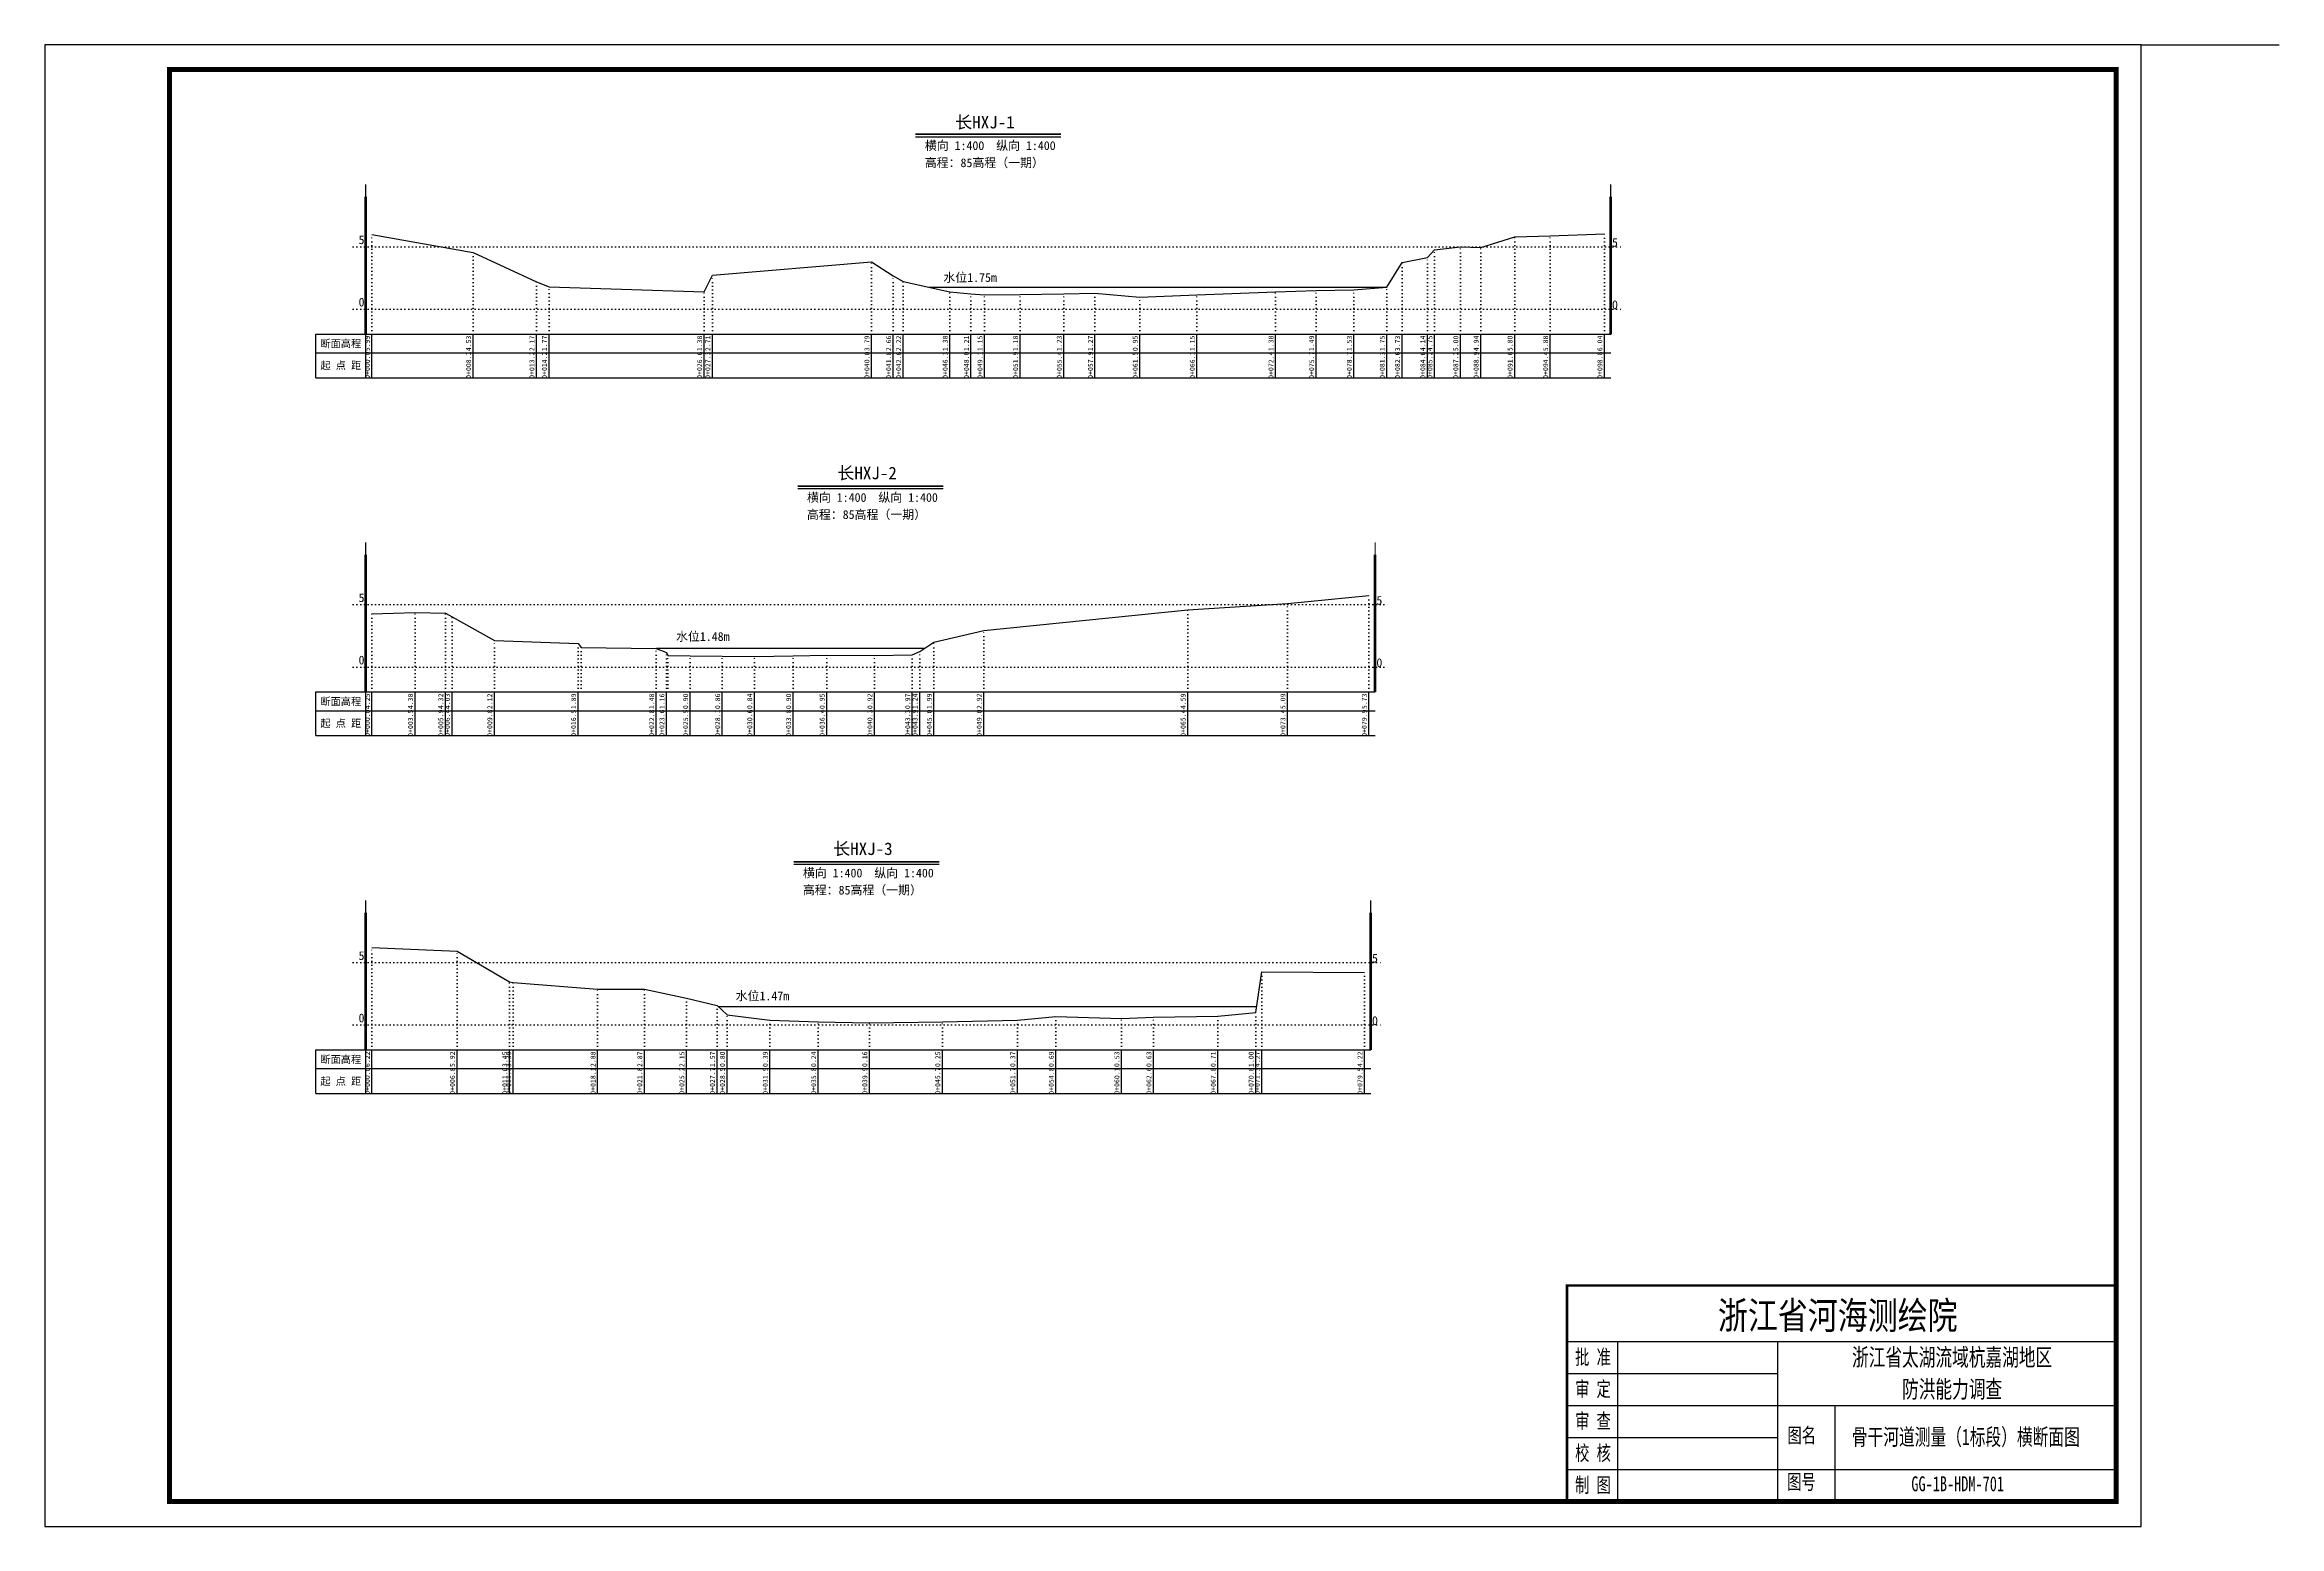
# Model space of a CAD drawing. Header units: millimetres. Extents: x 518104 to 519420, y 3371901 to 3372198.
# Drawn here: x 518104.4 to 518552.1, y 3371900.9 to 3372197.9 of the extents above; entities that cross this region are included whole.
import ezdxf
from ezdxf.enums import TextEntityAlignment as Align

# ---------------------------------------------------------------- set-up
doc = ezdxf.new("R2010")
doc.units = ezdxf.units.MM
doc.header["$LTSCALE"] = 0.4
doc.header["$MEASUREMENT"] = 0
doc.linetypes.add('X4', pattern=[1.6, 0, -1.6])
for name, color, linetype in [('DMX', 1, 'Continuous'), ('TEXT', 7, 'Continuous'), ('zdm1', 5, 'Continuous'), ('ZDMT5', 3, 'Continuous'), ('图框', 7, 'Continuous'), ('断面名称', 5, 'Continuous'), ('比例尺', 3, 'Continuous'), ('水位', 4, 'Continuous')]:
    doc.layers.add(name, color=color, linetype=linetype)
doc.styles.add('HDM', font='仿宋_GB2312.ttf')
doc.styles.add('tk2', font='SimSun.ttf', dxfattribs={"width": 0.8})

msp = doc.modelspace()

# ---------------------------------------------------------------- linework, layer by layer
at = {"lineweight": 100, "const_width": 0.5}
msp.add_lwpolyline([(518519.36, 3371949.15), (518409.36, 3371949.15), (518409.36, 3371905.87), (518519.36, 3371905.87), (518519.36, 3371949.15)], dxfattribs=at)
at = {"layer": 'DMX', "linetype": 'Continuous', "flags": 128}
for points in [[(518169.93, 3372159.85), (518190.18, 3372156.2), (518202.88, 3372150.3), (518205.41, 3372149.3), (518236.48, 3372148.32), (518238.13, 3372151.65), (518270.01, 3372154.35), (518274.36, 3372151.52), (518276.36, 3372150.42), (518285.68, 3372148.32), (518289.93, 3372147.9), (518292.66, 3372147.75), (518299.78, 3372147.82), (518308.53, 3372147.95), (518314.78, 3372148.05), (518323.76, 3372147.25), (518335.18, 3372147.75), (518350.96, 3372148.32), (518359.11, 3372148.6), (518366.66, 3372148.7), (518373.26, 3372149.25), (518376.31, 3372154.2), (518381.38, 3372155.22), (518382.81, 3372156.75), (518387.98, 3372157.37), (518392.06, 3372157.22), (518398.86, 3372159.37), (518405.98, 3372159.57), (518416.86, 3372159.97)], [(518169.93, 3372083.75), (518178.56, 3372084.07), (518184.63, 3372083.92), (518185.96, 3372083.2), (518194.46, 3372078.42), (518211.23, 3372077.85), (518211.83, 3372077.02), (518226.88, 3372076.82), (518228.93, 3372076.02), (518229.23, 3372075.42), (518233.68, 3372075.37), (518240.11, 3372075.27), (518246.53, 3372075.22), (518254.31, 3372075.37), (518261.03, 3372075.5), (518270.61, 3372075.42), (518278.18, 3372075.55), (518279.66, 3372076.22), (518282.51, 3372078.1), (518292.51, 3372080.42), (518333.36, 3372084.6), (518353.36, 3372085.85), (518369.66, 3372087.45)], [(518169.93, 3372016.92), (518186.96, 3372016.17), (518197.46, 3372010), (518198.23, 3372009.85), (518215.13, 3372008.57), (518224.51, 3372008.55), (518232.93, 3372006.75), (518239.06, 3372005.3), (518241.06, 3372003.37), (518249.63, 3372002.35), (518259.33, 3372001.97), (518269.58, 3372001.77), (518284.21, 3372002), (518299.23, 3372002.3), (518306.93, 3372003.1), (518320.08, 3372002.7), (518326.51, 3372002.95), (518339.38, 3372003.15), (518346.98, 3372003.87), (518348.21, 3372012.05), (518368.78, 3372011.92)]]:
    msp.add_lwpolyline(points, dxfattribs=at)
at = {"layer": 'TEXT', "color": 0}
for p, q in [((518409.36, 3371937.95, 0), (518519.36, 3371937.95, 0)), ((518419.44, 3371937.95, 0), (518419.44, 3371912.29, 0)), ((518451.52, 3371937.95, 0), (518451.52, 3371912.29, 0)), ((518409.36, 3371931.54, 0), (518451.52, 3371931.54, 0)), ((518409.36, 3371925.12, 0), (518451.52, 3371925.12, 0)), ((518451.52, 3371925.12, 0), (518519.36, 3371925.12, 0)), ((518463.01, 3371925.12, 0), (518463.01, 3371905.87, 0)), ((518409.36, 3371918.7, 0), (518451.52, 3371918.7, 0)), ((518409.36, 3371912.29, 0), (518519.36, 3371912.29, 0)), ((518419.44, 3371912.29, 0), (518419.44, 3371905.87, 0)), ((518451.52, 3371912.29, 0), (518451.52, 3371905.87, 0))]:
    msp.add_line(p, q, dxfattribs=at)
at = {"layer": 'zdm1', "linetype": 'Continuous'}
for p, q in [((518168.56, 3372139.87), (518168.56, 3372167.37)), ((518168.81, 3372139.87), (518168.81, 3372167.37)), ((518417.98, 3372139.87), (518417.98, 3372167.37)), ((518418.23, 3372139.87), (518418.23, 3372167.37)), ((518158.68, 3372139.87), (518169.93, 3372139.87)), ((518158.68, 3372131.12), (518158.68, 3372139.87)), ((518158.68, 3372136.12), (518418.11, 3372136.12)), ((518168.68, 3372131.12), (518168.68, 3372139.87)), ((518169.93, 3372139.87), (518418.11, 3372139.87)), ((518158.68, 3372131.12), (518418.11, 3372131.12)), ((518168.56, 3372068.12), (518168.56, 3372095.62)), ((518168.81, 3372068.12), (518168.81, 3372095.62)), ((518370.78, 3372068.12), (518370.78, 3372095.62)), ((518371.03, 3372068.12), (518371.03, 3372095.62)), ((518158.68, 3372068.12), (518169.93, 3372068.12)), ((518158.68, 3372059.37), (518158.68, 3372068.12)), ((518158.68, 3372064.37), (518370.91, 3372064.37)), ((518168.68, 3372059.37), (518168.68, 3372068.12)), ((518169.93, 3372068.12), (518370.91, 3372068.12)), ((518158.68, 3372059.37), (518370.91, 3372059.37)), ((518168.56, 3371996.37), (518168.56, 3372023.87)), ((518168.81, 3371996.37), (518168.81, 3372023.87)), ((518369.91, 3371996.37), (518369.91, 3372023.87)), ((518370.16, 3371996.37), (518370.16, 3372023.87)), ((518158.68, 3371996.37), (518169.93, 3371996.37)), ((518158.68, 3371987.62), (518158.68, 3371996.37)), ((518168.68, 3371987.62), (518168.68, 3371996.37)), ((518169.93, 3371996.37), (518370.03, 3371996.37)), ((518158.68, 3371992.62), (518370.03, 3371992.62)), ((518158.68, 3371987.62), (518370.03, 3371987.62))]:
    msp.add_line(p, q, dxfattribs=at)
at = {"layer": 'zdm1', "linetype": 'X4'}
for p, q in [((518166.18, 3372157.37), (518420.61, 3372157.37)), ((518166.18, 3372144.87), (518420.61, 3372144.87)), ((518166.18, 3372085.62), (518373.41, 3372085.62)), ((518166.18, 3372073.12), (518373.41, 3372073.12)), ((518166.18, 3372013.87), (518372.53, 3372013.87)), ((518166.18, 3372001.37), (518372.53, 3372001.37))]:
    msp.add_line(p, q, dxfattribs=at)
at = {"layer": 'zdm1', "linetype": 'Continuous', "flags": 128}
for points in [[(518168.68, 3372167.37, 0.25, 0.25, 0), (518168.68, 3372169.87, 0.25, 0.25, 0)], [(518418.11, 3372167.37, 0.25, 0.25, 0), (518418.11, 3372169.87, 0.25, 0.25, 0)], [(518168.68, 3372162.37, 0.25, 0.25, 0), (518168.68, 3372164.87, 0.25, 0.25, 0)], [(518418.11, 3372162.37, 0.25, 0.25, 0), (518418.11, 3372164.87, 0.25, 0.25, 0)], [(518168.68, 3372157.37, 0.25, 0.25, 0), (518168.68, 3372159.87, 0.25, 0.25, 0)], [(518418.11, 3372157.37, 0.25, 0.25, 0), (518418.11, 3372159.87, 0.25, 0.25, 0)], [(518168.68, 3372152.37, 0.25, 0.25, 0), (518168.68, 3372154.87, 0.25, 0.25, 0)], [(518418.11, 3372152.37, 0.25, 0.25, 0), (518418.11, 3372154.87, 0.25, 0.25, 0)], [(518168.68, 3372147.37, 0.25, 0.25, 0), (518168.68, 3372149.87, 0.25, 0.25, 0)], [(518418.11, 3372147.37, 0.25, 0.25, 0), (518418.11, 3372149.87, 0.25, 0.25, 0)], [(518168.68, 3372142.37, 0.25, 0.25, 0), (518168.68, 3372144.87, 0.25, 0.25, 0)], [(518418.11, 3372142.37, 0.25, 0.25, 0), (518418.11, 3372144.87, 0.25, 0.25, 0)], [(518168.68, 3372095.62, 0.25, 0.25, 0), (518168.68, 3372098.12, 0.25, 0.25, 0)], [(518370.91, 3372095.62, 0.25, 0.25, 0), (518370.91, 3372098.12, 0.25, 0.25, 0)], [(518168.68, 3372090.62, 0.25, 0.25, 0), (518168.68, 3372093.12, 0.25, 0.25, 0)], [(518370.91, 3372090.62, 0.25, 0.25, 0), (518370.91, 3372093.12, 0.25, 0.25, 0)], [(518168.68, 3372085.62, 0.25, 0.25, 0), (518168.68, 3372088.12, 0.25, 0.25, 0)], [(518370.91, 3372085.62, 0.25, 0.25, 0), (518370.91, 3372088.12, 0.25, 0.25, 0)], [(518168.68, 3372080.62, 0.25, 0.25, 0), (518168.68, 3372083.12, 0.25, 0.25, 0)], [(518370.91, 3372080.62, 0.25, 0.25, 0), (518370.91, 3372083.12, 0.25, 0.25, 0)], [(518168.68, 3372075.62, 0.25, 0.25, 0), (518168.68, 3372078.12, 0.25, 0.25, 0)], [(518370.91, 3372075.62, 0.25, 0.25, 0), (518370.91, 3372078.12, 0.25, 0.25, 0)], [(518168.68, 3372070.62, 0.25, 0.25, 0), (518168.68, 3372073.12, 0.25, 0.25, 0)], [(518370.91, 3372070.62, 0.25, 0.25, 0), (518370.91, 3372073.12, 0.25, 0.25, 0)], [(518168.68, 3372023.87, 0.25, 0.25, 0), (518168.68, 3372026.37, 0.25, 0.25, 0)], [(518370.03, 3372023.87, 0.25, 0.25, 0), (518370.03, 3372026.37, 0.25, 0.25, 0)], [(518168.68, 3372018.87, 0.25, 0.25, 0), (518168.68, 3372021.37, 0.25, 0.25, 0)], [(518370.03, 3372018.87, 0.25, 0.25, 0), (518370.03, 3372021.37, 0.25, 0.25, 0)], [(518168.68, 3372013.87, 0.25, 0.25, 0), (518168.68, 3372016.37, 0.25, 0.25, 0)], [(518370.03, 3372013.87, 0.25, 0.25, 0), (518370.03, 3372016.37, 0.25, 0.25, 0)], [(518168.68, 3372008.87, 0.25, 0.25, 0), (518168.68, 3372011.37, 0.25, 0.25, 0)], [(518370.03, 3372008.87, 0.25, 0.25, 0), (518370.03, 3372011.37, 0.25, 0.25, 0)], [(518168.68, 3372003.87, 0.25, 0.25, 0), (518168.68, 3372006.37, 0.25, 0.25, 0)], [(518370.03, 3372003.87, 0.25, 0.25, 0), (518370.03, 3372006.37, 0.25, 0.25, 0)], [(518168.68, 3371998.87, 0.25, 0.25, 0), (518168.68, 3372001.37, 0.25, 0.25, 0)], [(518370.03, 3371998.87, 0.25, 0.25, 0), (518370.03, 3372001.37, 0.25, 0.25, 0)]]:
    msp.add_lwpolyline(points, format="xyseb", dxfattribs=at)
at = {"layer": 'ZDMT5', "linetype": 'X4'}
for p, q in [((518169.93, 3372139.87), (518169.93, 3372159.85)), ((518398.86, 3372139.87), (518398.86, 3372159.37)), ((518405.98, 3372139.87), (518405.98, 3372159.57)), ((518416.86, 3372139.87), (518416.86, 3372159.97)), ((518190.18, 3372139.87), (518190.18, 3372156.2)), ((518270.01, 3372139.87), (518270.01, 3372154.35)), ((518376.31, 3372139.87), (518376.31, 3372154.2)), ((518381.38, 3372139.87), (518381.38, 3372155.22)), ((518382.81, 3372139.87), (518382.81, 3372156.75)), ((518387.98, 3372139.87), (518387.98, 3372157.37)), ((518392.06, 3372139.87), (518392.06, 3372157.22)), ((518202.88, 3372139.87), (518202.88, 3372150.3)), ((518238.13, 3372139.87), (518238.13, 3372151.65)), ((518274.36, 3372139.87), (518274.36, 3372151.52)), ((518276.36, 3372139.87), (518276.36, 3372150.42)), ((518205.41, 3372139.87), (518205.41, 3372149.3)), ((518236.48, 3372139.87), (518236.48, 3372148.32)), ((518285.68, 3372139.87), (518285.68, 3372148.32)), ((518289.93, 3372139.87), (518289.93, 3372147.9)), ((518292.66, 3372139.87), (518292.66, 3372147.75)), ((518299.78, 3372139.87), (518299.78, 3372147.82)), ((518308.53, 3372139.87), (518308.53, 3372147.95)), ((518314.78, 3372139.87), (518314.78, 3372148.05)), ((518323.76, 3372139.87), (518323.76, 3372147.25)), ((518335.18, 3372139.87), (518335.18, 3372147.75)), ((518350.96, 3372139.87), (518350.96, 3372148.32)), ((518359.11, 3372139.87), (518359.11, 3372148.6)), ((518366.66, 3372139.87), (518366.66, 3372148.7)), ((518373.26, 3372139.87), (518373.26, 3372149.25)), ((518369.66, 3372068.12), (518369.66, 3372087.45)), ((518169.93, 3372068.12), (518169.93, 3372083.75)), ((518178.56, 3372068.12), (518178.56, 3372084.07)), ((518184.63, 3372068.12), (518184.63, 3372083.92)), ((518185.96, 3372068.12), (518185.96, 3372083.2)), ((518333.36, 3372068.12), (518333.36, 3372084.6)), ((518353.36, 3372068.12), (518353.36, 3372085.85)), ((518194.46, 3372068.12), (518194.46, 3372078.42)), ((518211.23, 3372068.12), (518211.23, 3372077.85)), ((518282.51, 3372068.12), (518282.51, 3372078.1)), ((518292.51, 3372068.12), (518292.51, 3372080.42)), ((518211.83, 3372068.12), (518211.83, 3372077.02)), ((518226.88, 3372068.12), (518226.88, 3372076.82)), ((518228.93, 3372068.12), (518228.93, 3372076.02)), ((518229.23, 3372068.12), (518229.23, 3372075.42)), ((518233.68, 3372068.12), (518233.68, 3372075.37)), ((518240.11, 3372068.12), (518240.11, 3372075.27)), ((518246.53, 3372068.12), (518246.53, 3372075.22)), ((518254.31, 3372068.12), (518254.31, 3372075.37)), ((518261.03, 3372068.12), (518261.03, 3372075.5)), ((518270.61, 3372068.12), (518270.61, 3372075.42)), ((518278.18, 3372068.12), (518278.18, 3372075.55)), ((518279.66, 3372068.12), (518279.66, 3372076.22)), ((518169.93, 3371996.37), (518169.93, 3372016.92)), ((518186.96, 3371996.37), (518186.96, 3372016.17)), ((518348.21, 3371996.37), (518348.21, 3372012.05)), ((518368.78, 3371996.37), (518368.78, 3372011.92)), ((518197.46, 3371996.37), (518197.46, 3372010)), ((518198.23, 3371996.37), (518198.23, 3372009.85)), ((518215.13, 3371996.37), (518215.13, 3372008.57)), ((518224.51, 3371996.37), (518224.51, 3372008.55)), ((518232.93, 3371996.37), (518232.93, 3372006.75)), ((518239.06, 3371996.37), (518239.06, 3372005.3)), ((518241.06, 3371996.37), (518241.06, 3372003.37)), ((518249.63, 3371996.37), (518249.63, 3372002.35)), ((518259.33, 3371996.37), (518259.33, 3372001.97)), ((518269.58, 3371996.37), (518269.58, 3372001.77)), ((518284.21, 3371996.37), (518284.21, 3372002)), ((518299.23, 3371996.37), (518299.23, 3372002.3)), ((518306.93, 3371996.37), (518306.93, 3372003.1)), ((518320.08, 3371996.37), (518320.08, 3372002.7)), ((518326.51, 3371996.37), (518326.51, 3372002.95)), ((518339.38, 3371996.37), (518339.38, 3372003.15)), ((518346.98, 3371996.37), (518346.98, 3372003.87))]:
    msp.add_line(p, q, dxfattribs=at)
at = {"layer": 'ZDMT5', "linetype": 'Continuous'}
for p, q in [((518169.93, 3372131.12), (518169.93, 3372139.87)), ((518190.18, 3372131.12), (518190.18, 3372139.87)), ((518202.88, 3372131.12), (518202.88, 3372139.87)), ((518205.41, 3372131.12), (518205.41, 3372139.87)), ((518236.48, 3372131.12), (518236.48, 3372139.87)), ((518238.13, 3372131.12), (518238.13, 3372139.87)), ((518270.01, 3372131.12), (518270.01, 3372139.87)), ((518274.36, 3372131.12), (518274.36, 3372139.87)), ((518276.36, 3372131.12), (518276.36, 3372139.87)), ((518285.68, 3372131.12), (518285.68, 3372139.87)), ((518289.93, 3372131.12), (518289.93, 3372139.87)), ((518292.66, 3372131.12), (518292.66, 3372139.87)), ((518299.78, 3372131.12), (518299.78, 3372139.87)), ((518308.53, 3372131.12), (518308.53, 3372139.87)), ((518314.78, 3372131.12), (518314.78, 3372139.87)), ((518323.76, 3372131.12), (518323.76, 3372139.87)), ((518335.18, 3372131.12), (518335.18, 3372139.87)), ((518350.96, 3372131.12), (518350.96, 3372139.87)), ((518359.11, 3372131.12), (518359.11, 3372139.87)), ((518366.66, 3372131.12), (518366.66, 3372139.87)), ((518373.26, 3372131.12), (518373.26, 3372139.87)), ((518376.31, 3372131.12), (518376.31, 3372139.87)), ((518381.38, 3372131.12), (518381.38, 3372139.87)), ((518382.81, 3372131.12), (518382.81, 3372139.87)), ((518387.98, 3372131.12), (518387.98, 3372139.87)), ((518392.06, 3372131.12), (518392.06, 3372139.87)), ((518398.86, 3372131.12), (518398.86, 3372139.87)), ((518405.98, 3372131.12), (518405.98, 3372139.87)), ((518416.86, 3372131.12), (518416.86, 3372139.87)), ((518169.93, 3372059.37), (518169.93, 3372068.12)), ((518178.56, 3372059.37), (518178.56, 3372068.12)), ((518184.63, 3372059.37), (518184.63, 3372068.12)), ((518185.96, 3372059.37), (518185.96, 3372068.12)), ((518194.46, 3372059.37), (518194.46, 3372068.12)), ((518211.23, 3372059.37), (518211.23, 3372068.12)), ((518226.88, 3372059.37), (518226.88, 3372068.12)), ((518228.93, 3372059.37), (518228.93, 3372068.12)), ((518233.68, 3372059.37), (518233.68, 3372068.12)), ((518240.11, 3372059.37), (518240.11, 3372068.12)), ((518246.53, 3372059.37), (518246.53, 3372068.12)), ((518254.31, 3372059.37), (518254.31, 3372068.12)), ((518261.03, 3372059.37), (518261.03, 3372068.12)), ((518270.61, 3372059.37), (518270.61, 3372068.12)), ((518278.18, 3372059.37), (518278.18, 3372068.12)), ((518279.66, 3372059.37), (518279.66, 3372068.12)), ((518282.51, 3372059.37), (518282.51, 3372068.12)), ((518292.51, 3372059.37), (518292.51, 3372068.12)), ((518333.36, 3372059.37), (518333.36, 3372068.12)), ((518353.36, 3372059.37), (518353.36, 3372068.12)), ((518369.66, 3372059.37), (518369.66, 3372068.12)), ((518169.93, 3371987.62), (518169.93, 3371996.37)), ((518186.96, 3371987.62), (518186.96, 3371996.37)), ((518197.46, 3371987.62), (518197.46, 3371996.37)), ((518198.23, 3371987.62), (518198.23, 3371996.37)), ((518215.13, 3371987.62), (518215.13, 3371996.37)), ((518224.51, 3371987.62), (518224.51, 3371996.37)), ((518232.93, 3371987.62), (518232.93, 3371996.37)), ((518239.06, 3371987.62), (518239.06, 3371996.37)), ((518241.06, 3371987.62), (518241.06, 3371996.37)), ((518249.63, 3371987.62), (518249.63, 3371996.37)), ((518259.33, 3371987.62), (518259.33, 3371996.37)), ((518269.58, 3371987.62), (518269.58, 3371996.37)), ((518284.21, 3371987.62), (518284.21, 3371996.37)), ((518299.23, 3371987.62), (518299.23, 3371996.37)), ((518306.93, 3371987.62), (518306.93, 3371996.37)), ((518320.08, 3371987.62), (518320.08, 3371996.37)), ((518326.51, 3371987.62), (518326.51, 3371996.37)), ((518339.38, 3371987.62), (518339.38, 3371996.37)), ((518346.98, 3371987.62), (518346.98, 3371996.37)), ((518348.21, 3371987.62), (518348.21, 3371996.37)), ((518368.78, 3371987.62), (518368.78, 3371996.37))]:
    msp.add_line(p, q, dxfattribs=at)
at = {"layer": '图框', "flags": 128}
msp.add_lwpolyline([(518104.36, 3371900.87), (518524.36, 3371900.87), (518524.36, 3372197.87), (518104.36, 3372197.87)], close=True, dxfattribs=at)
at = {"layer": '图框', "const_width": 1, "flags": 128}
msp.add_lwpolyline([(518129.36, 3371905.87), (518519.36, 3371905.87), (518519.36, 3372192.87), (518129.36, 3372192.87)], close=True, dxfattribs=at)
at = {"layer": '比例尺', "color": 3, "linetype": 'Continuous', "lineweight": 40}
for p, q in [((518278.83, 3372179.91), (518307.96, 3372179.91)), ((518255.23, 3372109.38), (518284.36, 3372109.38)), ((518254.41, 3372034.1), (518283.53, 3372034.1))]:
    msp.add_line(p, q, dxfattribs=at)
at = {"layer": '比例尺', "color": 3, "linetype": 'Continuous'}
for p, q in [((518278.83, 3372179.41), (518307.96, 3372179.41)), ((518255.23, 3372108.88), (518284.36, 3372108.88)), ((518254.41, 3372033.6), (518283.53, 3372033.6))]:
    msp.add_line(p, q, dxfattribs=at)
at = {"layer": '比例尺', "linetype": 'Continuous'}
msp.add_lwpolyline([(518524.36, 3372197.87), (518552.05, 3372197.87)], dxfattribs=at)
at = {"layer": '水位', "color": 6, "linetype": 'Continuous', "flags": 128}
for points in [[(518281.59, 3372149.24), (518373.23, 3372149.24)], [(518280.55, 3372076.81), (518226.91, 3372076.81)], [(518239.26, 3372005.1), (518347.17, 3372005.1)]]:
    msp.add_lwpolyline(points, dxfattribs=at)

# ---------------------------------------------------------------- texts
at = {"layer": 'TEXT', "color": 7, "ltscale": 8, "style": 'tk2'}
for tag, p, s, height, width in [('浙江省河海测绘院', (518439.58, 3371940.39, 0), '（单位名称）', 5.5, 0.8), ('批 准', (518410.97, 3371933.32, 0), '批准', 3, 0.7), ('审 定', (518410.97, 3371926.91, 0), '审定', 3, 0.7), ('审 查', (518410.97, 3371920.49, 0), '审 查', 3, 0.7), ('校 核', (518410.97, 3371914.07, 0), '校 核', 3, 0.7), ('图名', (518453.51, 3371917.62, 0), '审查', 3, 0.7), ('制 图', (518410.97, 3371907.66, 0), '制 图', 3, 0.7), ('图号', (518453.46, 3371908.29, 0), '图号', 3, 0.7)]:
    msp.add_attdef(tag, p, s, height=height, dxfattribs=dict(at, width=width))
at = {"layer": 'TEXT', "color": 0, "style": 'tk2', "width": 0.7}
for tag, text, height, p in [('浙江省太湖流域杭嘉湖地区', '浙江省太湖流域杭嘉湖地区', 3.5, (518486.5, 3371934.77, -206.67)), ('防洪能力调查', '防洪能力调查', 3.5, (518486.5, 3371928.38, -206.67)), ('骨干河道测量（1标段）横断面图', '骨干河道测量（1标段）横断面图', 3.3, (518489.25, 3371918.8, -206.67)), ('GG-1B-HDM-701', 'GG-1B-HDM-001', 3, (518487.62, 3371909.4, -206.67))]:
    msp.add_attdef(tag, text=text, height=height, dxfattribs=at).set_placement(p, align=Align.MIDDLE_CENTER)
at = {"layer": 'zdm1', "linetype": 'Continuous', "style": 'HDM'}
for s, p in [('5', (518168.43, 3372157.37)), ('0', (518168.43, 3372144.87)), ('5', (518168.43, 3372085.62)), ('0', (518168.43, 3372073.12)), ('5', (518168.43, 3372013.87)), ('0', (518168.43, 3372001.37))]:
    msp.add_text(s, height=1.75, dxfattribs=at).set_placement(p, align=Align.BOTTOM_RIGHT)
for s, p in [('5', (518418.36, 3372157.37)), ('0', (518418.36, 3372144.87)), ('5', (518371.16, 3372085.62)), ('0', (518371.16, 3372073.12)), ('5', (518370.28, 3372013.87)), ('0', (518370.28, 3372001.37))]:
    msp.add_text(s, height=1.75, dxfattribs=at).set_placement(p)
for s, p in [('断面高程', (518163.68, 3372138)), ('起 点 距', (518163.68, 3372133.62)), ('断面高程', (518163.68, 3372066.25)), ('起 点 距', (518163.68, 3372061.87)), ('断面高程', (518163.68, 3371994.5)), ('起 点 距', (518163.68, 3371990.12))]:
    msp.add_text(s, height=1.5, dxfattribs=at).set_placement(p, align=Align.MIDDLE)
at = {"layer": 'ZDMT5', "linetype": 'Continuous', "style": 'HDM'}
for s, p in [('5.99', (518169.81, 3372138)), ('4.53', (518190.06, 3372138)), ('2.17', (518202.76, 3372138)), ('1.77', (518205.28, 3372138)), ('1.38', (518236.36, 3372138)), ('2.71', (518238.01, 3372138)), ('3.79', (518269.88, 3372138)), ('2.66', (518274.23, 3372138)), ('2.22', (518276.23, 3372138)), ('1.38', (518285.56, 3372138)), ('1.21', (518289.81, 3372138)), ('1.15', (518292.53, 3372138)), ('1.18', (518299.66, 3372138)), ('1.23', (518308.41, 3372138)), ('1.27', (518314.66, 3372138)), ('0.95', (518323.63, 3372138)), ('1.15', (518335.06, 3372138)), ('1.38', (518350.83, 3372138)), ('1.49', (518358.98, 3372138)), ('1.53', (518366.53, 3372138)), ('1.75', (518373.13, 3372138)), ('3.73', (518376.18, 3372138)), ('4.14', (518381.26, 3372138)), ('4.75', (518382.68, 3372138)), ('5.00', (518387.86, 3372138)), ('4.94', (518391.93, 3372138)), ('5.80', (518398.73, 3372138)), ('5.88', (518405.86, 3372138)), ('6.04', (518416.73, 3372138)), ('0+000.0', (518169.81, 3372133.62)), ('0+008.1', (518190.06, 3372133.62)), ('0+013.2', (518202.76, 3372133.62)), ('0+014.2', (518205.28, 3372133.62)), ('0+026.6', (518236.36, 3372133.62)), ('0+027.3', (518238.01, 3372133.62)), ('0+040.0', (518269.88, 3372133.62)), ('0+041.8', (518274.23, 3372133.62)), ('0+042.6', (518276.23, 3372133.62)), ('0+046.3', (518285.56, 3372133.62)), ('0+048.0', (518289.81, 3372133.62)), ('0+049.1', (518292.53, 3372133.62)), ('0+051.9', (518299.66, 3372133.62)), ('0+055.4', (518308.41, 3372133.62)), ('0+057.9', (518314.66, 3372133.62)), ('0+061.5', (518323.63, 3372133.62)), ('0+066.1', (518335.06, 3372133.62)), ('0+072.4', (518350.83, 3372133.62)), ('0+075.7', (518358.98, 3372133.62)), ('0+078.7', (518366.53, 3372133.62)), ('0+081.3', (518373.13, 3372133.62)), ('0+082.6', (518376.18, 3372133.62)), ('0+084.6', (518381.26, 3372133.62)), ('0+085.2', (518382.68, 3372133.62)), ('0+087.2', (518387.86, 3372133.62)), ('0+088.9', (518391.93, 3372133.62)), ('0+091.6', (518398.73, 3372133.62)), ('0+094.4', (518405.86, 3372133.62)), ('0+098.8', (518416.73, 3372133.62)), ('4.25', (518169.81, 3372066.25)), ('4.38', (518178.43, 3372066.25)), ('4.32', (518184.51, 3372066.25)), ('4.03', (518185.83, 3372066.25)), ('2.12', (518194.33, 3372066.25)), ('1.89', (518211.11, 3372066.25)), ('1.48', (518226.76, 3372066.25)), ('1.16', (518228.81, 3372066.25)), ('0.90', (518233.56, 3372066.25)), ('0.86', (518239.98, 3372066.25)), ('0.84', (518246.41, 3372066.25)), ('0.90', (518254.18, 3372066.25)), ('0.95', (518260.91, 3372066.25)), ('0.92', (518270.48, 3372066.25)), ('0.97', (518278.06, 3372066.25)), ('1.24', (518279.53, 3372066.25)), ('1.99', (518282.38, 3372066.25)), ('2.92', (518292.38, 3372066.25)), ('4.59', (518333.23, 3372066.25)), ('5.09', (518353.23, 3372066.25)), ('5.73', (518369.53, 3372066.25)), ('0+000.0', (518169.81, 3372061.87)), ('0+003.5', (518178.43, 3372061.87)), ('0+005.9', (518184.51, 3372061.87)), ('0+006.4', (518185.83, 3372061.87)), ('0+009.8', (518194.33, 3372061.87)), ('0+016.5', (518211.11, 3372061.87)), ('0+022.8', (518226.76, 3372061.87)), ('0+023.6', (518228.81, 3372061.87)), ('0+025.5', (518233.56, 3372061.87)), ('0+028.1', (518239.98, 3372061.87)), ('0+030.6', (518246.41, 3372061.87)), ('0+033.8', (518254.18, 3372061.87)), ('0+036.4', (518260.91, 3372061.87)), ('0+040.3', (518270.48, 3372061.87)), ('0+043.3', (518278.06, 3372061.87)), ('0+043.9', (518279.53, 3372061.87)), ('0+045.0', (518282.38, 3372061.87)), ('0+049.0', (518292.38, 3372061.87)), ('0+065.4', (518333.23, 3372061.87)), ('0+073.4', (518353.23, 3372061.87)), ('0+079.9', (518369.53, 3372061.87)), ('6.22', (518169.81, 3371994.5)), ('5.92', (518186.83, 3371994.5)), ('3.45', (518197.33, 3371994.5)), ('3.39', (518198.11, 3371994.5)), ('2.88', (518215.01, 3371994.5)), ('2.87', (518224.38, 3371994.5)), ('2.15', (518232.81, 3371994.5)), ('1.57', (518238.93, 3371994.5)), ('0.80', (518240.93, 3371994.5)), ('0.39', (518249.51, 3371994.5)), ('0.24', (518259.21, 3371994.5)), ('0.16', (518269.46, 3371994.5)), ('0.25', (518284.08, 3371994.5)), ('0.37', (518299.11, 3371994.5)), ('0.69', (518306.81, 3371994.5)), ('0.53', (518319.96, 3371994.5)), ('0.63', (518326.38, 3371994.5)), ('0.71', (518339.26, 3371994.5)), ('1.00', (518346.86, 3371994.5)), ('4.27', (518348.08, 3371994.5)), ('4.22', (518368.66, 3371994.5)), ('0+000.0', (518169.81, 3371990.12)), ('0+006.8', (518186.83, 3371990.12)), ('0+011.0', (518197.33, 3371990.12)), ('0+011.3', (518198.11, 3371990.12)), ('0+018.1', (518215.01, 3371990.12)), ('0+021.8', (518224.38, 3371990.12)), ('0+025.2', (518232.81, 3371990.12)), ('0+027.7', (518238.93, 3371990.12)), ('0+028.5', (518240.93, 3371990.12)), ('0+031.9', (518249.51, 3371990.12)), ('0+035.8', (518259.21, 3371990.12)), ('0+039.9', (518269.46, 3371990.12)), ('0+045.7', (518284.08, 3371990.12)), ('0+051.7', (518299.11, 3371990.12)), ('0+054.8', (518306.81, 3371990.12)), ('0+060.1', (518319.96, 3371990.12)), ('0+062.6', (518326.38, 3371990.12)), ('0+067.8', (518339.26, 3371990.12)), ('0+070.8', (518346.86, 3371990.12)), ('0+071.3', (518348.08, 3371990.12)), ('0+079.5', (518368.66, 3371990.12))]:
    msp.add_text(s, height=1, rotation=90, dxfattribs=at).set_placement(p, align=Align.BOTTOM_CENTER)
at = {"layer": '断面名称', "color": 5, "linetype": 'Continuous', "style": 'HDM'}
for s, p in [('长HXJ-1', (518292.73, 3372182.38)), ('长HXJ-2', (518269.12, 3372112.05)), ('长HXJ-3', (518268.28, 3372036.74))]:
    msp.add_text(s, height=2.5, dxfattribs=at).set_placement(p, align=Align.MIDDLE)
at = {"layer": '比例尺', "color": 3, "linetype": 'Continuous', "style": 'HDM'}
for s, p in [('横向 1:400  纵向 1:400', (518306.9, 3372176.24)), ('高程：85高程（一期）', (518304.54, 3372172.8)), ('横向 1:400  纵向 1:400', (518283.3, 3372105.71)), ('高程：85高程（一期）', (518280.94, 3372102.28)), ('横向 1:400  纵向 1:400', (518282.48, 3372030.43)), ('高程：85高程（一期）', (518280.11, 3372027))]:
    msp.add_text(s, height=1.75, dxfattribs=at).set_placement(p, align=Align.BOTTOM_RIGHT)
at = {"layer": '水位', "color": 6, "linetype": 'Continuous', "style": 'HDM'}
for s, p in [('水位1.75m', (518289.77, 3372151.26)), ('水位1.48m', (518236.2, 3372079.3)), ('水位1.47m', (518248.15, 3372007.26))]:
    msp.add_text(s, height=1.75, dxfattribs=at).set_placement(p, align=Align.MIDDLE)

doc.saveas('drawing.dxf')
